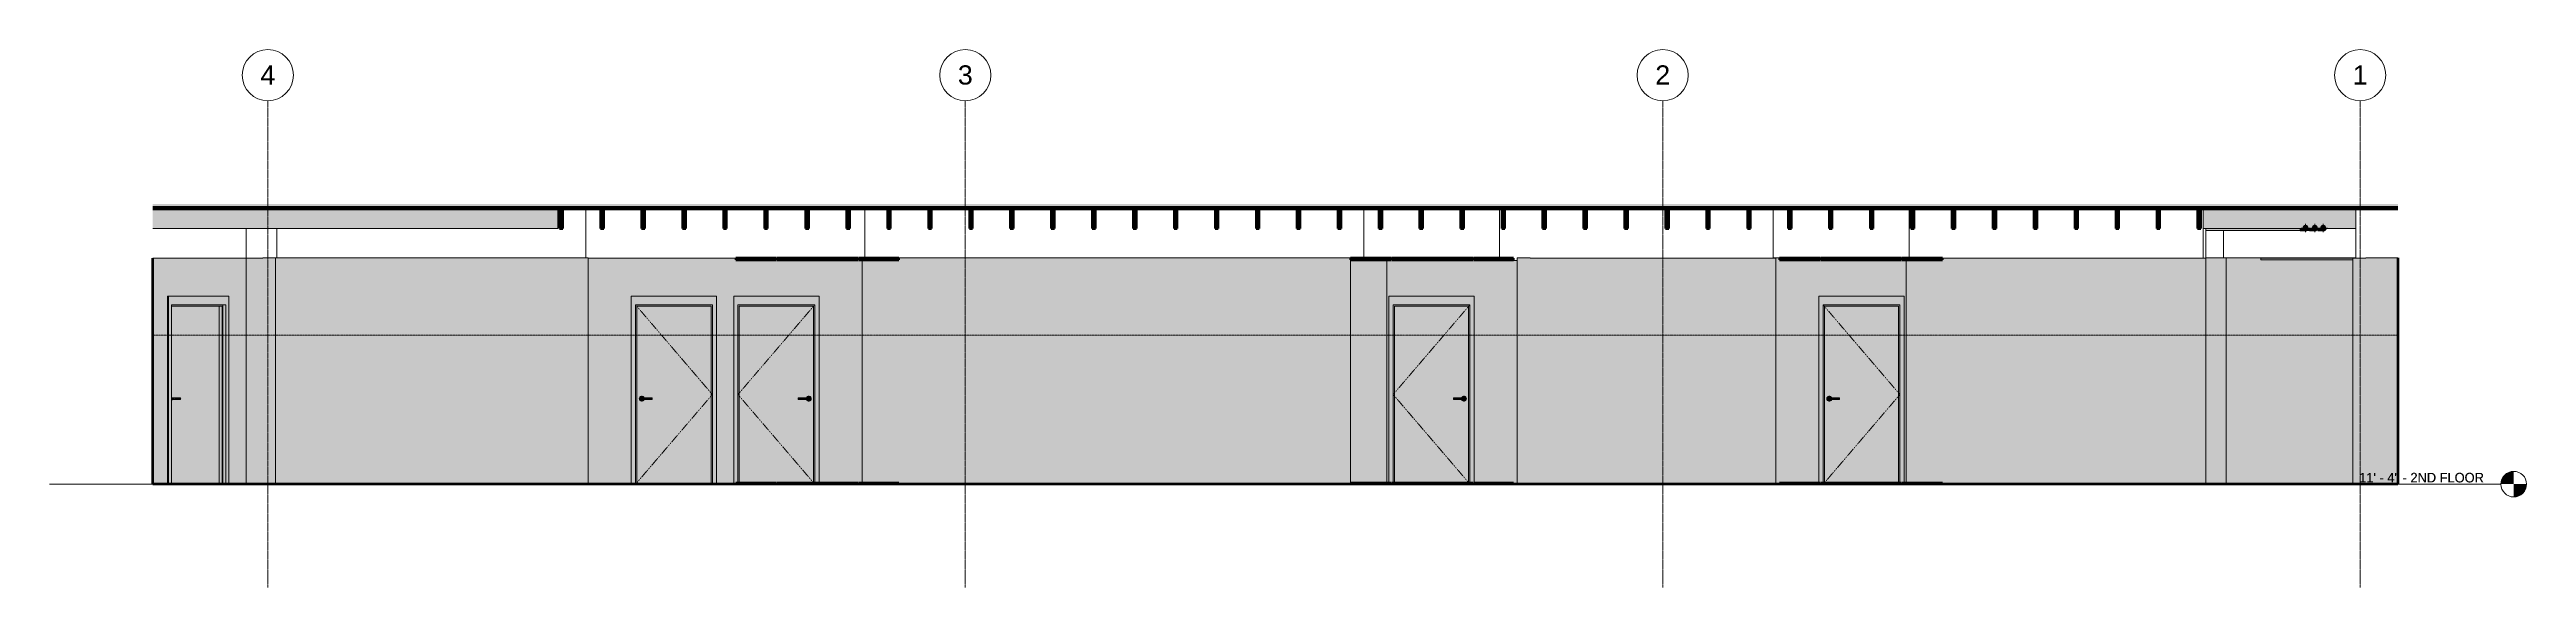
# Model space of a CAD drawing. Header units: inches. Extents: x 2871 to 9348, y -48 to 340.
# Drawn here: x 6458 to 7619, y 88 to 340 of the extents above; entities that cross this region are included whole.
import ezdxf

# ---------------------------------------------------------------- set-up
doc = ezdxf.new("R2010")
doc.units = ezdxf.units.IN
doc.header["$MEASUREMENT"] = 0
for name, pattern in [('Aligning Line 1_8_', [0.25, 0.125, -0.125]), ('Dash 1_16_', [0.125, 0.0625, -0.0625]), ('Grid Line 1_2_', [0.875, 0.5, -0.125, 0.125, -0.125])]:
    doc.linetypes.add(name, pattern=pattern)
for name, color, linetype, lineweight in [('0-2', 254, 'Continuous', 5), ('0-3', 165, 'Continuous', 5), ('0-7', 130, 'Continuous', 5), ('A-CLNG', 13, 'Continuous', 18), ('A-CLNG-1', 13, 'Continuous', 5), ('A-CLNG-2', 13, 'Continuous', 60), ('A-DOOR', 31, 'Continuous', 18), ('A-DOOR-4', 31, 'Continuous', 9), ('A-DOOR-6', 31, 'Dash 1_16_', 9), ('A-DOOR-FRAM', 31, 'Continuous', 9), ('A-DOOR-FRAM-3', 31, 'Continuous', 18), ('A-FLOR', 192, 'Continuous', 18), ('A-FLOR-3', 250, 'Continuous', 60), ('A-FLOR-4', 21, 'Continuous', 18), ('A-FLOR-5', 135, 'Continuous', 5), ('A-FLOR-6', 10, 'Continuous', 18), ('A-FLOR-7', 192, 'Continuous', 5), ('A-FLOR-8', 192, 'Continuous', 60), ('A-FLOR-LEVL', 51, 'Continuous', 9), ('A-FLOR-LEVL-1', 51, 'Grid Line 1_2_', 9), ('A-FLOR-LEVL-2', 9, 'Continuous', 9), ('A-FLOR-LEVL-3', 147, 'Continuous', 9), ('A-FLOR-MCUT-1', 10, 'Continuous', 18), ('A-FLOR-PATT-2', 253, 'Continuous', 9), ('A-WALL-1', 10, 'Continuous', 18), ('A-WALL-PATT-2', 111, 'Continuous', 9), ('G-ANNO-SYMB-1', 147, 'Aligning Line 1_8_', 9), ('I-WALL', 2, 'Continuous', 18), ('I-WALL-1', 2, 'Continuous', 5), ('I-WALL-2', 2, 'Continuous', 60), ('P-PIPE', 3, 'Continuous', 9), ('P-PIPE-1', 3, 'Continuous', 5), ('P-PIPE-CNTR', 3, 'Continuous', 9), ('S-BEAM', 12, 'Continuous', 9), ('S-BEAM-1', 12, 'Continuous', 60), ('S-GRID-1', 1, 'Grid Line 1_2_', 9), ('S-GRID-IDEN', 1, 'Continuous', 9), ('S-GRID-IDEN-1', 147, 'Continuous', 9)]:
    doc.layers.add(name, color=color, linetype=linetype, lineweight=lineweight)
doc.styles.add('Arial', font='arial.ttf', dxfattribs={"height": 9})
doc.styles.add('Century Gothic', font='ufonts.com_century-gothic.ttf', dxfattribs={"height": 4.5})
pattern_1 = [(0, (0, 0), (15.36, 3.84), [0.634, -10.886, 0.634, -10.886, -61.44]), (0, (0, 0), (15.36, 3.84), [-23.04, 0.634, -22.406, 0.634, -10.886, -26.88]), (0, (0, 0), (15.36, 3.84), [-57.6, 0.634, -7.046, 0.634, -18.566]), (120, (5.76, 1.92), (-11.0055376, 11.38215), [0.634, -10.886, 0.634, -10.886, -61.44]), (120, (5.76, 1.92), (-11.0055376, 11.38215), [-23.04, 0.634, -22.406, 0.634, -10.886, -26.88]), (120, (5.76, 1.92), (-11.0055376, 11.38215), [-57.6, 0.634, -7.046, 0.634, -18.566]), (240, (7.68, 9.6), (-4.3544624, -15.22215), [0.634, -10.886, 0.634, -10.886, -61.44]), (240, (7.68, 9.6), (-4.3544624, -15.22215), [-23.04, 0.634, -22.406, 0.634, -10.886, -26.88]), (240, (7.68, 9.6), (-4.3544624, -15.22215), [-57.6, 0.634, -7.046, 0.634, -18.566])]

msp = doc.modelspace()

# ---------------------------------------------------------------- texts
at = {"layer": 'A-FLOR-LEVL', "insert": (7540.6, 141.3), "char_height": 4.5, "width": 73.629, "attachment_point": 1, "style": 'Century Gothic'}
msp.add_mtext('11\' - 4" - 2ND FLOOR', dxfattribs=at)

# ---------------------------------------------------------------- blocks, each defined once
blk = doc.blocks.new('Level - Level Head - Circle-V25-Elevation 11 - c')
at = {"layer": 'A-FLOR-LEVL'}
h = blk.add_hatch(color=256, dxfattribs=at)
edge = h.paths.add_edge_path(flags=0)
edge.add_line((3553.3, 136), (3547.3, 136))
edge.add_arc((3553.3, 136), 6, 90, 180, ccw=False)
edge.add_line((3553.3, 142), (3553.3, 136))
h = blk.add_hatch(color=256, dxfattribs=at)
edge = h.paths.add_edge_path(flags=0)
edge.add_line((3553.3, 130), (3553.3, 136))
edge.add_line((3553.3, 136), (3559.3, 136))
edge.add_arc((3553.3, 136), 6, 270, 360, ccw=False)
at = {"layer": 'A-FLOR-LEVL-2'}
blk.add_circle((3553.3, 136), 6, dxfattribs=at)
blk = doc.blocks.new('CTR - 2nd Phase_rvt-6-Elevation 11 - c')
at = {"layer": 'A-FLOR-LEVL-1'}
blk.add_line((2398, 136), (3547.3, 136), dxfattribs=at)
at = {"layer": '0-2'}
blk.add_blockref('Level - Level Head - Circle-V25-Elevation 11 - c', (0, 0), dxfattribs=at)
at = {"layer": 'A-FLOR-LEVL', "insert": (3480.9, 141.3), "char_height": 4.5, "width": 73.629, "attachment_point": 1, "style": 'Century Gothic'}
blk.add_mtext('11\' - 4" - 2ND FLOOR', dxfattribs=at)
blk = doc.blocks.new('Level - Level Head - Circle-V26-Elevation 11 - c')
at = {"layer": 'A-FLOR-LEVL'}
h = blk.add_hatch(color=256, dxfattribs=at)
edge = h.paths.add_edge_path(flags=0)
edge.add_line((3553.3, 136), (3547.3, 136))
edge.add_arc((3553.3, 136), 6, 90, 180, ccw=False)
edge.add_line((3553.3, 142), (3553.3, 136))
h = blk.add_hatch(color=256, dxfattribs=at)
edge = h.paths.add_edge_path(flags=0)
edge.add_line((3553.3, 130), (3553.3, 136))
edge.add_line((3553.3, 136), (3559.3, 136))
edge.add_arc((3553.3, 136), 6, 270, 360, ccw=False)
at = {"layer": 'A-FLOR-LEVL-3'}
blk.add_circle((3553.3, 136), 6, dxfattribs=at)
blk = doc.blocks.new('CTR - 1st Phase - Unit Layouts_rvt-6-Elevation 11 - c')
at = {"layer": 'A-FLOR-LEVL-1'}
blk.add_line((2398, 136), (3547.3, 136), dxfattribs=at)
at = {"layer": '0-3'}
blk.add_blockref('Level - Level Head - Circle-V26-Elevation 11 - c', (0, 0), dxfattribs=at)
at = {"layer": 'A-FLOR-LEVL', "insert": (3480.9, 141.3), "char_height": 4.5, "width": 73.629, "attachment_point": 1, "style": 'Century Gothic'}
blk.add_mtext('11\' - 4" - 2ND FLOOR', dxfattribs=at)
blk = doc.blocks.new('Grid - Grid Head - Circle-50561-Elevation 11 - c')
at = {"layer": 'S-GRID-IDEN-1'}
for start, end in [(0, 180), (180, 360)]:
    blk.add_arc((3481.3, 327.6), 12, start, end, dxfattribs=at)
blk = doc.blocks.new('CTR - 1st Phase - Shell_rvt-6-Elevation 11 - c')
at = {"layer": 'A-FLOR-4'}
blk.add_hatch(color=256, dxfattribs=at).paths.add_polyline_path([(2980.9, 265), (3499, 265), (3499, 265.7), (2446.3, 265.7), (2446.3, 265), (2972.6, 265)], flags=0)
at = {"layer": 'A-FLOR-5'}
blk.add_hatch(color=256, dxfattribs=at).paths.add_polyline_path([(2734.1, 265.7), (3499, 265.7), (3499, 266), (2446.3, 266), (2446.3, 265.7), (2725.9, 265.7)], flags=0)
at = {"layer": 'A-FLOR-PATT-2'}
h = blk.add_hatch(dxfattribs=at)
h.set_pattern_fill('FP_1', color=256, style=0, pattern_type=2)
h.set_pattern_definition(pattern_1)
h.paths.add_polyline_path([(3499, 266), (3499, 267.2), (2446.3, 267.2), (2446.3, 266), (3479.2, 266)], flags=0)
h = blk.add_hatch(dxfattribs=at)
h.set_pattern_fill('FP_1', color=256, style=0, pattern_type=2)
h.set_pattern_definition(pattern_1)
h.paths.add_polyline_path([(3204.4, 136), (3204.4, 136), (2446.3, 136), (2446.3, 136), (3202.9, 136)], flags=0)
at = {"layer": 'A-FLOR-3'}
for p, q in [((2446.3, 265), (3499, 265)), ((3204.4, 136), (2446.3, 136)), ((3499, 136), (3204.4, 136)), ((3204.4, 136), (3204.4, 136)), ((3204.4, 136), (3204.4, 136))]:
    blk.add_line(p, q, dxfattribs=at)
at = {"layer": 'A-FLOR-6'}
for p, q in [((2490.1, 255.7), (2490.1, 241.9)), ((2504.5, 255.7), (2504.5, 242)), ((2649.3, 265), (2649.3, 242)), ((2780.2, 265), (2780.2, 242)), ((3014.1, 265), (3014.1, 242)), ((3077.8, 265), (3077.8, 241.8)), ((3206.1, 265), (3206.1, 241.9)), ((3269.8, 265), (3269.8, 241.9)), ((3407.7, 255.7), (3407.7, 241.9)), ((3479.2, 265), (3479.2, 241.9)), ((3417.3, 254.8), (3417.3, 242)), ((3077.8, 241.1), (3077.8, 240.7)), ((3086.1, 240.7), (3077.8, 240.7))]:
    blk.add_line(p, q, dxfattribs=at)
at = {"layer": 'A-FLOR-LEVL-1'}
blk.add_line((2398, 136), (3547.3, 136), dxfattribs=at)
at = {"layer": 'A-FLOR-MCUT-1'}
for p, q in [((3499, 266), (2446.3, 266)), ((3499, 265.7), (2446.3, 265.7))]:
    blk.add_line(p, q, dxfattribs=at)
at = {"layer": 'A-WALL-1'}
blk.add_line((3408.9, 241.9), (3408.9, 255.7), dxfattribs=at)
at = {"layer": 'G-ANNO-SYMB-1'}
blk.add_line((2446.3, 205.8), (3499, 205.8), dxfattribs=at)
at = {"layer": 'S-GRID-1'}
for p, q in [((2500.3, 87.6), (2500.3, 315.6)), ((2827.3, 87.6), (2827.3, 315.6)), ((3154.3, 87.6), (3154.3, 315.6)), ((3481.3, 87.6), (3481.3, 315.6))]:
    blk.add_line(p, q, dxfattribs=at)
at = {"layer": '0-3'}
for name, p in [('Grid - Grid Head - Circle-50561-Elevation 11 - c', (-981, 0)), ('Grid - Grid Head - Circle-50561-Elevation 11 - c', (-654, 0)), ('Grid - Grid Head - Circle-50561-Elevation 11 - c', (-327, 0)), ('Grid - Grid Head - Circle-50561-Elevation 11 - c', (0, 0)), ('Level - Level Head - Circle-V26-Elevation 11 - c', (0, 0))]:
    blk.add_blockref(name, p, dxfattribs=at)
at = {"layer": 'A-FLOR-LEVL', "insert": (3480.9, 141.3), "char_height": 4.5, "width": 73.629, "attachment_point": 1, "style": 'Century Gothic'}
blk.add_mtext('11\' - 4" - 2ND FLOOR', dxfattribs=at)
at = {"layer": 'S-GRID-IDEN', "char_height": 9, "width": 8.484, "attachment_point": 1, "style": 'Arial'}
for s, insert in [('4', (2496.8, 332.2)), ('3', (2823.8, 332.2)), ('2', (3150.8, 332.2)), ('1', (3477.8, 332.2))]:
    blk.add_mtext(s, dxfattribs=dict(at, insert=insert))
blk = doc.blocks.new('CTR - 1st Phase -Stairs _ Elevators_rvt-6-Elevation 11 - c')
at = {"layer": 'A-FLOR-LEVL-1'}
blk.add_line((2398, 136), (3547.3, 136), dxfattribs=at)
at = {"layer": '0-3'}
blk.add_blockref('Level - Level Head - Circle-V26-Elevation 11 - c', (0, 0), dxfattribs=at)
at = {"layer": 'A-FLOR-LEVL', "insert": (3480.9, 141.3), "char_height": 4.5, "width": 73.629, "attachment_point": 1, "style": 'Century Gothic'}
blk.add_mtext('11\' - 4" - 2ND FLOOR', dxfattribs=at)
blk = doc.blocks.new('Dimension Lumber - 2x10-2056819-Elevation 11 - c')
at = {"layer": 'S-BEAM'}
blk.add_hatch(color=256, dxfattribs=at).paths.add_polyline_path([(3479.2, 255.7), (3479.2, 265), (3407.7, 265), (3407.7, 255.7), (3454.6, 255.7), (3454.6, 256), (3454.6, 256.3), (3454.8, 256.6), (3454.9, 256.8), (3455.2, 257), (3455.5, 257.1), (3455.8, 257.2), (3456.1, 257.1), (3456.4, 257), (3456.6, 256.8), (3456.8, 256.5), (3456.9, 256.3), (3456.9, 256), (3456.9, 255.7), (3458.8, 255.7), (3458.8, 256), (3458.9, 256.3), (3459, 256.6), (3459.2, 256.8), (3459.4, 257), (3459.7, 257.1), (3460, 257.2), (3460.3, 257.1), (3460.6, 257), (3460.8, 256.8), (3461, 256.6), (3461.1, 256.3), (3461.2, 256), (3461.2, 255.7), (3462.8, 255.7), (3462.8, 256), (3462.9, 256.3), (3463, 256.6), (3463.2, 256.8), (3463.4, 257), (3463.7, 257.1), (3464, 257.2), (3464.3, 257.1), (3464.6, 257), (3464.8, 256.8), (3465, 256.6), (3465.1, 256.3), (3465.2, 256), (3465.2, 255.7), (3466.1, 255.7)], flags=0)
for p, q in [((3407.7, 255.7), (3407.7, 265)), ((3454.6, 255.7), (3407.7, 255.7)), ((3458.8, 255.7), (3456.9, 255.7)), ((3462.8, 255.7), (3461.2, 255.7)), ((3479.2, 255.7), (3465.2, 255.7))]:
    blk.add_line(p, q, dxfattribs=at)
blk = doc.blocks.new('Dimension Lumber - 2x10-2055076-Elevation 11 - c')
at = {"layer": 'S-BEAM'}
blk.add_hatch(color=256, dxfattribs=at).paths.add_polyline_path([(3385.9, 255.7), (3387.4, 255.7), (3387.4, 265), (3385.9, 265), (3385.9, 259)], flags=0)
at = {"layer": 'S-BEAM-1'}
for p, q in [((3387.4, 265), (3385.9, 265)), ((3385.9, 265), (3385.9, 255.7)), ((3385.9, 255.7), (3387.4, 255.7)), ((3387.4, 255.7), (3387.4, 265))]:
    blk.add_line(p, q, dxfattribs=at)
blk = doc.blocks.new('Dimension Lumber - 2x10-2055077-Elevation 11 - c')
at = {"layer": 'S-BEAM'}
blk.add_hatch(color=256, dxfattribs=at).paths.add_polyline_path([(3252.2, 255.7), (3253, 255.7), (3253, 265), (3251.5, 265), (3251.5, 255.7)], flags=0)
at = {"layer": 'S-BEAM-1'}
for p, q in [((3253, 265), (3251.5, 265)), ((3251.5, 265), (3251.5, 255.7)), ((3251.5, 255.7), (3253, 255.7)), ((3253, 255.7), (3253, 265))]:
    blk.add_line(p, q, dxfattribs=at)
blk = doc.blocks.new('Dimension Lumber - 2x10-V8-Elevation 11 - c')
at = {"layer": 'S-BEAM'}
blk.add_hatch(color=256, dxfattribs=at).paths.add_polyline_path([(3194, 255.7), (3195.5, 255.7), (3195.5, 265), (3194, 265), (3194, 258.1)], flags=0)
at = {"layer": 'S-BEAM-1'}
for p, q in [((3195.5, 265), (3194, 265)), ((3194, 265), (3194, 255.7)), ((3194, 255.7), (3195.5, 255.7)), ((3195.5, 255.7), (3195.5, 265))]:
    blk.add_line(p, q, dxfattribs=at)
blk = doc.blocks.new('Dimension Lumber - 2x10-2055079-Elevation 11 - c')
at = {"layer": 'S-BEAM'}
blk.add_hatch(color=256, dxfattribs=at).paths.add_polyline_path([(3078.8, 255.7), (3080.3, 255.7), (3080.3, 265), (3078.8, 265), (3078.8, 259)], flags=0)
at = {"layer": 'S-BEAM-1'}
for p, q in [((3080.3, 265), (3078.8, 265)), ((3078.8, 265), (3078.8, 255.7)), ((3078.8, 255.7), (3080.3, 255.7)), ((3080.3, 255.7), (3080.3, 265))]:
    blk.add_line(p, q, dxfattribs=at)
blk = doc.blocks.new('Dimension Lumber - 2x10-2055078-Elevation 11 - c')
at = {"layer": 'S-BEAM'}
blk.add_hatch(color=256, dxfattribs=at).paths.add_polyline_path([(3021.2, 255.7), (3022.7, 255.7), (3022.7, 265), (3021.2, 265), (3021.2, 256.8)], flags=0)
at = {"layer": 'S-BEAM-1'}
for p, q in [((3022.7, 265), (3021.2, 265)), ((3021.2, 265), (3021.2, 255.7)), ((3021.2, 255.7), (3022.7, 255.7)), ((3022.7, 255.7), (3022.7, 265))]:
    blk.add_line(p, q, dxfattribs=at)
blk = doc.blocks.new('Dimension Lumber - 2x10-2069433-Elevation 11 - c')
at = {"layer": 'S-BEAM'}
blk.add_hatch(color=256, dxfattribs=at).paths.add_polyline_path([(2559.4, 255.7), (2636.2, 255.7), (2636.2, 265), (2446.3, 265), (2446.3, 255.7), (2557.3, 255.7)], flags=0)
for p in [(2446.3, 255.7), (2636.2, 265)]:
    blk.add_line(p, (2636.2, 255.7), dxfattribs=at)
blk = doc.blocks.new('HOLLOW METAL - UNIT DOOR-1759144-Elevation 11 - c')
at = {"layer": 'A-DOOR'}
h = blk.add_hatch(color=256, dxfattribs=at)
h.paths.add_polyline_path([(2673.3, 136), (2708.1, 136), (2708.1, 219.4), (2673.3, 219.4), (2673.3, 168.8)], flags=0)
h.paths.add_polyline_path([(2675.6, 174.8), (2675.3, 174.9), (2675, 175), (2674.7, 175.2), (2674.6, 175.4), (2674.4, 175.7), (2674.4, 176), (2674.4, 176.3), (2674.6, 176.6), (2674.7, 176.8), (2675, 177), (2675.3, 177.1), (2675.6, 177.2), (2675.9, 177.1), (2676.2, 177), (2676.4, 176.8), (2676.6, 176.6), (2676.7, 176.4), (2680.4, 176.4), (2680.4, 175.6), (2676.7, 175.6), (2676.6, 175.4), (2676.4, 175.2), (2676.2, 175), (2675.9, 174.9)], flags=0)
h = blk.add_hatch(color=256, dxfattribs=at)
h.paths.add_polyline_path([(2675.4, 175.7), (2675.3, 175.9), (2675.3, 175.9), (2675.3, 176), (2675.3, 176.1), (2675.4, 176.3), (2675.4, 176.3), (2675.3, 176), (2675.4, 175.7)], flags=0)
h.paths.add_polyline_path([(2675.6, 174.8), (2675.9, 174.9), (2676.2, 175), (2676.4, 175.2), (2676.6, 175.4), (2676.7, 175.6), (2675.6, 175.6), (2675.4, 175.7), (2675.4, 175.7), (2675.3, 176), (2675.4, 176.3), (2675.5, 176.4), (2675.6, 176.4), (2675.8, 176.4), (2675.9, 176.4), (2676.7, 176.4), (2676.6, 176.6), (2676.4, 176.8), (2676.2, 177), (2675.9, 177.1), (2675.6, 177.2), (2675.3, 177.1), (2674.9, 177), (2674.7, 176.8), (2674.6, 176.6), (2674.4, 176.3), (2674.4, 176), (2674.4, 175.7), (2674.6, 175.4), (2674.7, 175.2), (2675, 175), (2675.3, 174.9)], flags=0)
h = blk.add_hatch(color=256, dxfattribs=at)
h.paths.add_polyline_path([(2675.4, 176.3), (2675.3, 176.1), (2675.3, 176.1), (2675.3, 176), (2675.3, 176), (2675.4, 176.3)], flags=0)
h.paths.add_polyline_path([(2675.6, 176), (2676.3, 176), (2676.3, 176.4), (2676.2, 176.4), (2675.7, 176.4), (2675.7, 176.4), (2675.5, 176.4), (2675.4, 176.3), (2675.4, 176.3), (2675.3, 176), (2675.5, 176)], flags=0)
for points in [[(2676.3, 175.6), (2676.3, 176), (2675.3, 176), (2675.3, 175.8), (2675.4, 175.7), (2675.4, 175.7), (2675.5, 175.6), (2675.6, 175.6), (2675.8, 175.6), (2675.9, 175.6), (2676.2, 175.6)], [(2676.3, 176), (2680.4, 176), (2680.4, 176.4), (2676.3, 176.4), (2676.3, 176.1)], [(2676.7, 175.6), (2680.4, 175.6), (2680.4, 176), (2676.3, 176), (2676.3, 175.6), (2676.6, 175.6)]]:
    blk.add_hatch(color=256, dxfattribs=at).paths.add_polyline_path(points, flags=0)
at = {"layer": 'A-DOOR-FRAM-3'}
for points in [[(2672.7, 136), (2672.7, 220), (2708.7, 220), (2708.7, 136), (2710.7, 136), (2710.7, 224), (2670.7, 224), (2670.7, 136)], [(2708.7, 136), (2708.7, 220), (2672.7, 220), (2672.7, 136), (2673.3, 136), (2673.3, 219.4), (2708.1, 219.4), (2708.1, 136)]]:
    blk.add_hatch(color=256, dxfattribs=at).paths.add_polyline_path(points, flags=0)
at = {"layer": 'A-DOOR-4'}
for p, q in [((2680.4, 176.4), (2676.3, 176.4)), ((2676.3, 175.6), (2680.4, 175.6)), ((2680.4, 176.4), (2680.4, 176)), ((2680.4, 176), (2680.4, 175.6))]:
    blk.add_line(p, q, dxfattribs=at)
at = {"layer": 'A-DOOR-4', "flags": 128}
for points in [[(2676.3, 176.4), (2676.2, 176.4), (2676.2, 176.4), (2676.2, 176.4), (2676.2, 176.4), (2676.2, 176.4), (2676.1, 176.4), (2676.1, 176.4), (2676.1, 176.4), (2676.1, 176.4), (2676, 176.4), (2676, 176.4), (2676, 176.4), (2676, 176.4), (2676, 176.4), (2675.9, 176.4), (2675.9, 176.4), (2675.9, 176.4), (2675.9, 176.4), (2675.9, 176.4), (2675.8, 176.4), (2675.8, 176.4), (2675.8, 176.4), (2675.8, 176.4), (2675.8, 176.4), (2675.8, 176.4), (2675.8, 176.4), (2675.7, 176.4), (2675.7, 176.4), (2675.7, 176.4), (2675.7, 176.4), (2675.7, 176.4), (2675.7, 176.4), (2675.7, 176.4), (2675.7, 176.4), (2675.7, 176.4), (2675.7, 176.4), (2675.7, 176.4), (2675.7, 176.4), (2675.7, 176.4)], [(2675.7, 175.6), (2675.7, 175.6), (2675.7, 175.6), (2675.7, 175.6), (2675.7, 175.6), (2675.7, 175.6), (2675.7, 175.6), (2675.7, 175.6), (2675.7, 175.6), (2675.7, 175.6), (2675.7, 175.6), (2675.7, 175.6), (2675.7, 175.6), (2675.8, 175.6), (2675.8, 175.6), (2675.8, 175.6), (2675.8, 175.6), (2675.8, 175.6), (2675.8, 175.6), (2675.8, 175.6), (2675.9, 175.6), (2675.9, 175.6), (2675.9, 175.6), (2675.9, 175.6), (2675.9, 175.6), (2675.9, 175.6), (2676, 175.6), (2676, 175.6), (2676, 175.6), (2676, 175.6), (2676.1, 175.6), (2676.1, 175.6), (2676.1, 175.6), (2676.1, 175.6), (2676.1, 175.6), (2676.2, 175.6), (2676.2, 175.6), (2676.2, 175.6), (2676.2, 175.6), (2676.3, 175.6), (2676.3, 175.6)]]:
    blk.add_lwpolyline(points, dxfattribs=at)
at = {"layer": 'A-DOOR-4'}
for start, end in [(19.6343, 180), (180, 340.4367)]:
    blk.add_arc((2675.6, 176), 1.18, start, end, dxfattribs=at)
at = {"layer": 'A-DOOR-6'}
for p, q in [((2672.7, 220), (2708.7, 178)), ((2708.7, 178), (2672.7, 136))]:
    blk.add_line(p, q, dxfattribs=at)
at = {"layer": 'A-DOOR-FRAM'}
for p, q in [((2710.7, 224), (2670.7, 224)), ((2670.7, 224), (2670.7, 136)), ((2710.7, 224), (2710.7, 136)), ((2672.7, 220), (2708.7, 220)), ((2672.7, 136), (2672.7, 220)), ((2673.3, 219.4), (2708.1, 219.4)), ((2673.3, 136), (2673.3, 219.4)), ((2708.1, 219.4), (2708.1, 136)), ((2708.7, 220), (2708.7, 136))]:
    blk.add_line(p, q, dxfattribs=at)
blk = doc.blocks.new('HOLLOW METAL - UNIT DOOR-1758958-Elevation 11 - c')
at = {"layer": 'A-DOOR'}
h = blk.add_hatch(color=256, dxfattribs=at)
h.paths.add_polyline_path([(2738.9, 136), (2738.9, 136.5), (2756.1, 136.5), (2756.1, 219.4), (2721.3, 219.4), (2721.3, 136.5), (2738.6, 136.5), (2738.6, 136)], flags=0)
h.paths.add_polyline_path([(2753.9, 174.8), (2753.6, 174.9), (2753.3, 175), (2753, 175.2), (2752.8, 175.4), (2752.8, 175.6), (2749, 175.6), (2749, 176.4), (2752.8, 176.4), (2752.8, 176.6), (2753, 176.8), (2753.3, 177), (2753.6, 177.1), (2753.9, 177.2), (2754.2, 177.1), (2754.5, 177), (2754.7, 176.8), (2754.9, 176.6), (2755, 176.3), (2755.1, 176), (2755, 175.7), (2754.9, 175.4), (2754.7, 175.2), (2754.5, 175), (2754.2, 174.9)], flags=0)
for points in [[(2753.2, 176), (2753.2, 176.4), (2749, 176.4), (2749, 176), (2752.7, 176)], [(2752.7, 175.6), (2753.2, 175.6), (2753.2, 176), (2749, 176), (2749, 175.6), (2752.7, 175.6)], [(2753.7, 176), (2754.2, 176), (2754.1, 176.1), (2754.1, 176.3), (2754, 176.3), (2753.9, 176.4), (2753.9, 176.4), (2753.7, 176.4), (2753.6, 176.4), (2753.2, 176.4), (2753.2, 176), (2753.7, 176)]]:
    blk.add_hatch(color=256, dxfattribs=at).paths.add_polyline_path(points, flags=0)
h = blk.add_hatch(color=256, dxfattribs=at)
h.paths.add_polyline_path([(2754, 176.3), (2754.1, 176.1), (2754.2, 176.1), (2754.2, 176), (2754.1, 175.8), (2754.1, 175.7), (2754.1, 175.8), (2754.1, 176), (2754.1, 176.3)], flags=0)
h.paths.add_polyline_path([(2753.9, 174.8), (2754.2, 174.9), (2754.5, 175), (2754.7, 175.2), (2754.9, 175.4), (2755, 175.7), (2755.1, 176), (2755, 176.3), (2754.9, 176.6), (2754.7, 176.8), (2754.5, 177), (2754.2, 177.1), (2753.9, 177.2), (2753.6, 177.1), (2753.2, 177), (2753, 176.8), (2752.8, 176.6), (2752.8, 176.4), (2753.8, 176.4), (2753.8, 176.4), (2753.9, 176.4), (2754, 176.3), (2754, 176.3), (2754.1, 176), (2754, 175.7), (2753.9, 175.6), (2753.8, 175.6), (2753.7, 175.6), (2753.6, 175.6), (2752.8, 175.6), (2752.8, 175.4), (2753, 175.2), (2753.3, 175), (2753.6, 174.9)], flags=0)
h = blk.add_hatch(color=256, dxfattribs=at)
h.paths.add_polyline_path([(2754, 175.7), (2754.1, 175.9), (2754.2, 175.9), (2754.2, 176), (2754.1, 176), (2754.1, 175.7)], flags=0)
h.paths.add_polyline_path([(2753.8, 175.6), (2753.9, 175.6), (2754, 175.7), (2754, 175.7), (2754.1, 176), (2753.2, 176), (2753.2, 175.6), (2753.2, 175.6), (2753.7, 175.6)], flags=0)
at = {"layer": 'A-DOOR-FRAM-3'}
for points in [[(2719.7, 136), (2719.7, 136.5), (2720.7, 136.5), (2720.7, 220), (2756.7, 220), (2756.7, 136.5), (2758.7, 136.5), (2758.7, 224), (2718.7, 224), (2718.7, 136)], [(2721.3, 136.5), (2721.3, 219.4), (2756.1, 219.4), (2756.1, 136.5), (2756.7, 136.5), (2756.7, 220), (2720.7, 220), (2720.7, 136.5)]]:
    blk.add_hatch(color=256, dxfattribs=at).paths.add_polyline_path(points, flags=0)
at = {"layer": 'A-DOOR-4'}
for p, q in [((2753.2, 176.4), (2749, 176.4)), ((2749, 176), (2749, 176.4)), ((2749, 175.6), (2749, 176)), ((2749, 175.6), (2753.2, 175.6))]:
    blk.add_line(p, q, dxfattribs=at)
at = {"layer": 'A-DOOR-4', "flags": 128}
for points in [[(2753.8, 176.4), (2753.6, 176.4), (2753.2, 176.4), (2753.2, 176.4)], [(2753.2, 175.6), (2753.6, 175.6), (2753.8, 175.6), (2753.8, 175.6)]]:
    blk.add_lwpolyline(points, dxfattribs=at)
at = {"layer": 'A-DOOR-4'}
for start, end in [(0, 160.3657), (199.5633, 0)]:
    blk.add_arc((2753.9, 176), 1.18, start, end, dxfattribs=at)
at = {"layer": 'A-DOOR-6'}
for p, q in [((2756.7, 220), (2720.7, 178)), ((2720.7, 178), (2756.3, 136.5))]:
    blk.add_line(p, q, dxfattribs=at)
at = {"layer": 'A-DOOR-FRAM'}
for p, q in [((2718.7, 136), (2718.7, 224)), ((2758.7, 224), (2718.7, 224)), ((2758.7, 136.5), (2758.7, 224)), ((2720.7, 136.5), (2720.7, 220)), ((2720.7, 220), (2756.7, 220)), ((2721.3, 136.5), (2721.3, 219.4)), ((2721.3, 219.4), (2756.1, 219.4)), ((2756.1, 219.4), (2756.1, 136.5)), ((2756.7, 220), (2756.7, 136.5))]:
    blk.add_line(p, q, dxfattribs=at)
blk = doc.blocks.new('HOLLOW METAL - UNIT DOOR-2058840-Elevation 11 - c')
at = {"layer": 'A-DOOR'}
h = blk.add_hatch(color=256, dxfattribs=at)
h.paths.add_polyline_path([(3063.3, 136.5), (3063.3, 219.4), (3028.5, 219.4), (3028.5, 136.5), (3038.4, 136.5)], flags=0)
h.paths.add_polyline_path([(3061.1, 174.8), (3060.8, 174.9), (3060.5, 175), (3060.2, 175.2), (3060, 175.4), (3060, 175.6), (3056.2, 175.6), (3056.2, 176.4), (3060, 176.4), (3060, 176.6), (3060.2, 176.8), (3060.5, 177), (3060.8, 177.1), (3061.1, 177.2), (3061.4, 177.1), (3061.7, 177), (3061.9, 176.8), (3062.1, 176.6), (3062.2, 176.3), (3062.3, 176), (3062.2, 175.7), (3062.1, 175.4), (3061.9, 175.2), (3061.7, 175), (3061.4, 174.9)], flags=0)
for points in [[(3060, 176), (3060.4, 176), (3060.4, 176.4), (3056.2, 176.4), (3056.2, 176), (3059.9, 176)], [(3059.9, 175.6), (3060.4, 175.6), (3060.4, 176), (3056.2, 176), (3056.2, 175.6), (3059.9, 175.6)], [(3061.1, 174.8), (3061.4, 174.9), (3061.7, 175), (3061.9, 175.2), (3062.1, 175.4), (3062.2, 175.7), (3062.3, 176), (3062.2, 176.3), (3062.1, 176.6), (3061.9, 176.8), (3061.7, 177), (3061.4, 177.1), (3061.1, 177.2), (3060.8, 177.1), (3060.4, 177), (3060.2, 176.8), (3060, 176.6), (3060, 176.4), (3061, 176.4), (3061, 176.4), (3061.1, 176.4), (3061.2, 176.3), (3061.3, 176.2), (3061.3, 176.1), (3061.4, 176.1), (3061.4, 176), (3061.3, 175.8), (3061.3, 175.7), (3061.2, 175.7), (3061.1, 175.6), (3061, 175.6), (3060.9, 175.6), (3060.8, 175.6), (3060, 175.6), (3060, 175.4), (3060.2, 175.2), (3060.5, 175), (3060.8, 174.9), (3061, 174.8)], [(3061.1, 176), (3061.4, 176), (3061.3, 176.1), (3061.3, 176.3), (3061.2, 176.3), (3061.1, 176.4), (3061, 176.4), (3060.9, 176.4), (3060.8, 176.4), (3060.4, 176.4), (3060.4, 176), (3061.1, 176)]]:
    blk.add_hatch(color=256, dxfattribs=at).paths.add_polyline_path(points, flags=0)
h = blk.add_hatch(color=256, dxfattribs=at)
h.paths.add_polyline_path([(3061.2, 175.7), (3061.3, 175.9), (3061.4, 175.9), (3061.4, 176), (3061.3, 176), (3061.3, 175.7)], flags=0)
h.paths.add_polyline_path([(3060.4, 175.6), (3060.4, 175.6), (3061.1, 175.6), (3061.2, 175.7), (3061.2, 175.7), (3061.3, 176), (3060.4, 176), (3060.4, 175.6)], flags=0)
at = {"layer": 'A-DOOR-FRAM-3'}
for points in [[(3065.5, 136), (3065.5, 136.5), (3065.9, 136.5), (3065.9, 224), (3025.9, 224), (3025.9, 136.5), (3026.9, 136.5), (3026.9, 136), (3027.1, 136), (3027.1, 136.5), (3027.9, 136.5), (3027.9, 220), (3063.9, 220), (3063.9, 136.5), (3065.3, 136.5), (3065.3, 136)], [(3063.9, 136.5), (3063.9, 220), (3027.9, 220), (3027.9, 136.5), (3028.5, 136.5), (3028.5, 219.4), (3063.3, 219.4), (3063.3, 136.5), (3063.9, 136.5)]]:
    blk.add_hatch(color=256, dxfattribs=at).paths.add_polyline_path(points, flags=0)
at = {"layer": 'A-DOOR-4'}
for p, q in [((3060.4, 176.4), (3056.2, 176.4)), ((3056.2, 176), (3056.2, 176.4)), ((3056.2, 175.6), (3056.2, 176)), ((3056.2, 175.6), (3060.4, 175.6))]:
    blk.add_line(p, q, dxfattribs=at)
at = {"layer": 'A-DOOR-4', "flags": 128}
for points in [[(3061, 176.4), (3060.8, 176.4), (3060.4, 176.4), (3060.4, 176.4)], [(3060.4, 175.6), (3060.8, 175.6), (3061, 175.6), (3061, 175.6)]]:
    blk.add_lwpolyline(points, dxfattribs=at)
at = {"layer": 'A-DOOR-4'}
for start, end in [(0, 160.3657), (199.5633, 0)]:
    blk.add_arc((3061.1, 176), 1.18, start, end, dxfattribs=at)
at = {"layer": 'A-DOOR-6'}
for p, q in [((3063.9, 220), (3027.9, 178)), ((3027.9, 178), (3063.5, 136.5))]:
    blk.add_line(p, q, dxfattribs=at)
at = {"layer": 'A-DOOR-FRAM'}
for p, q in [((3027.9, 136.5), (3027.9, 220)), ((3027.9, 220), (3063.9, 220)), ((3028.5, 136.5), (3028.5, 219.4)), ((3028.5, 219.4), (3063.3, 219.4)), ((3063.3, 219.4), (3063.3, 136.5)), ((3063.9, 220), (3063.9, 136.5))]:
    blk.add_line(p, q, dxfattribs=at)
blk = doc.blocks.new('HOLLOW METAL - UNIT DOOR-2058696-Elevation 11 - c')
at = {"layer": 'A-DOOR'}
h = blk.add_hatch(color=256, dxfattribs=at)
h.paths.add_polyline_path([(3230.1, 136.5), (3264.9, 136.5), (3264.9, 219.4), (3230.1, 219.4), (3230.1, 168.8)], flags=0)
h.paths.add_polyline_path([(3232.4, 174.8), (3232.1, 174.9), (3231.8, 175), (3231.5, 175.2), (3231.4, 175.4), (3231.2, 175.7), (3231.2, 176), (3231.2, 176.3), (3231.4, 176.6), (3231.5, 176.8), (3231.8, 177), (3232.1, 177.1), (3232.4, 177.2), (3232.7, 177.1), (3233, 177), (3233.2, 176.8), (3233.4, 176.6), (3233.5, 176.4), (3237.2, 176.4), (3237.2, 175.6), (3233.5, 175.6), (3233.4, 175.4), (3233.2, 175.2), (3233, 175), (3232.7, 174.9)], flags=0)
h = blk.add_hatch(color=256, dxfattribs=at)
h.paths.add_polyline_path([(3232.2, 175.7), (3232.1, 175.9), (3232.1, 175.9), (3232.1, 176), (3232.1, 176.1), (3232.2, 176.3), (3232.2, 176.3), (3232.1, 176), (3232.2, 175.7)], flags=0)
h.paths.add_polyline_path([(3232.4, 174.8), (3232.7, 174.9), (3233, 175), (3233.2, 175.2), (3233.4, 175.4), (3233.5, 175.6), (3232.4, 175.6), (3232.2, 175.7), (3232.2, 175.7), (3232.1, 176), (3232.2, 176.3), (3232.3, 176.4), (3232.4, 176.4), (3232.6, 176.4), (3232.7, 176.4), (3233.5, 176.4), (3233.4, 176.6), (3233.2, 176.8), (3233, 177), (3232.7, 177.1), (3232.4, 177.2), (3232.1, 177.1), (3231.7, 177), (3231.5, 176.8), (3231.4, 176.6), (3231.2, 176.3), (3231.2, 176), (3231.2, 175.7), (3231.4, 175.4), (3231.5, 175.2), (3231.8, 175), (3232.1, 174.9)], flags=0)
h = blk.add_hatch(color=256, dxfattribs=at)
h.paths.add_polyline_path([(3232.2, 176.3), (3232.1, 176.1), (3232.1, 176.1), (3232.1, 176), (3232.1, 176), (3232.2, 176.3)], flags=0)
h.paths.add_polyline_path([(3232.4, 176), (3233.1, 176), (3233.1, 176.4), (3233, 176.4), (3232.5, 176.4), (3232.5, 176.4), (3232.3, 176.4), (3232.2, 176.3), (3232.2, 176.3), (3232.1, 176), (3232.4, 176)], flags=0)
for points in [[(3233.1, 175.6), (3233.1, 176), (3232.1, 176), (3232.1, 175.8), (3232.2, 175.7), (3232.2, 175.7), (3232.3, 175.6), (3232.4, 175.6), (3232.6, 175.6), (3232.7, 175.6), (3233, 175.6)], [(3237.2, 176), (3237.2, 176.4), (3233.1, 176.4), (3233.1, 176), (3235.8, 176)], [(3233.7, 175.6), (3237.2, 175.6), (3237.2, 176), (3233.1, 176), (3233.1, 175.6), (3233.6, 175.6)]]:
    blk.add_hatch(color=256, dxfattribs=at).paths.add_polyline_path(points, flags=0)
at = {"layer": 'A-DOOR-FRAM-3'}
for points in [[(3266.3, 136), (3266.6, 136), (3266.6, 136.5), (3267.5, 136.5), (3267.5, 224), (3227.5, 224), (3227.5, 136.5), (3227.9, 136.5), (3227.9, 136), (3228.2, 136), (3228.2, 136.5), (3229.5, 136.5), (3229.5, 220), (3265.5, 220), (3265.5, 136.5), (3266.3, 136.5), (3266.3, 136.2)], [(3229.5, 136.5), (3230.1, 136.5), (3230.1, 219.4), (3264.9, 219.4), (3264.9, 136.5), (3265.5, 136.5), (3265.5, 220), (3229.5, 220), (3229.5, 136.5)]]:
    blk.add_hatch(color=256, dxfattribs=at).paths.add_polyline_path(points, flags=0)
at = {"layer": 'A-DOOR-4'}
for p, q in [((3237.2, 176.4), (3233.1, 176.4)), ((3233.1, 175.6), (3237.2, 175.6)), ((3237.2, 176.4), (3237.2, 176)), ((3237.2, 176), (3237.2, 175.6))]:
    blk.add_line(p, q, dxfattribs=at)
at = {"layer": 'A-DOOR-4', "flags": 128}
for points in [[(3233.1, 176.4), (3232.7, 176.4), (3232.5, 176.4), (3232.5, 176.4)], [(3232.5, 175.6), (3232.6, 175.6), (3233, 175.6), (3233.1, 175.6)]]:
    blk.add_lwpolyline(points, dxfattribs=at)
at = {"layer": 'A-DOOR-4'}
for start, end in [(19.6343, 180), (180, 340.4367)]:
    blk.add_arc((3232.4, 176), 1.18, start, end, dxfattribs=at)
at = {"layer": 'A-DOOR-6'}
for p, q in [((3229.5, 220), (3265.5, 178)), ((3265.5, 178), (3230, 136.5))]:
    blk.add_line(p, q, dxfattribs=at)
at = {"layer": 'A-DOOR-FRAM'}
for p, q in [((3229.5, 220), (3265.5, 220)), ((3229.5, 136.5), (3229.5, 220)), ((3230.1, 219.4), (3264.9, 219.4)), ((3230.1, 136.5), (3230.1, 219.4)), ((3264.9, 219.4), (3264.9, 136.5)), ((3265.5, 220), (3265.5, 136.5))]:
    blk.add_line(p, q, dxfattribs=at)
blk = doc.blocks.new('HOLLOW METAL - UNIT DOOR-V9-Elevation 11 - c')
at = {"layer": 'A-DOOR'}
for points in [[(2477.4, 136), (2477.4, 219.4), (2455.1, 219.4), (2455.1, 176.8), (2455.3, 176.6), (2455.3, 176.4), (2459.3, 176.4), (2459.3, 176.3), (2459.4, 176.3), (2459.5, 176.1), (2459.5, 175.9), (2459.4, 175.7), (2459.3, 175.7), (2459.3, 175.6), (2459.2, 175.6), (2455.3, 175.6), (2455.3, 175.4), (2455.1, 175.2), (2455.1, 136)], [(2455.2, 176), (2455.2, 176.2), (2455.3, 176.3), (2455.4, 176.4), (2455.3, 176.4), (2455.1, 176.4), (2455.1, 176)], [(2455.2, 175.6), (2455.4, 175.6), (2455.3, 175.7), (2455.2, 175.7), (2455.2, 175.9), (2455.2, 176), (2455.1, 176), (2455.1, 175.6), (2455.2, 175.6)], [(2456.5, 176), (2456.6, 176), (2456.5, 176.2), (2456.4, 176.3), (2456.3, 176.4), (2456.2, 176.4), (2456.1, 176.4), (2455.8, 176.4), (2455.7, 176.4), (2455.4, 176.4), (2455.3, 176.4), (2455.3, 176.3), (2455.2, 176.3), (2455.2, 176.1), (2455.2, 176), (2456.5, 176)], [(2455.4, 175.6), (2455.6, 175.6), (2455.8, 175.6), (2456.1, 175.6), (2456.4, 175.6), (2456.5, 175.7), (2456.5, 175.7), (2456.5, 175.9), (2456.5, 176), (2455.2, 176), (2455.2, 175.8), (2455.3, 175.7), (2455.4, 175.6)], [(2459.5, 176), (2459.5, 176), (2459.4, 176.2), (2459.3, 176.3), (2459.3, 176.4), (2459.2, 176.4), (2456.3, 176.4), (2456.4, 176.3), (2456.5, 176.3), (2456.5, 176.1), (2456.6, 176), (2458.6, 176)], [(2456.3, 175.6), (2459.3, 175.6), (2459.3, 175.7), (2459.4, 175.7), (2459.5, 175.9), (2459.5, 176), (2456.6, 176), (2456.5, 175.8), (2456.4, 175.7), (2456.3, 175.6)]]:
    blk.add_hatch(color=256, dxfattribs=at).paths.add_polyline_path(points, flags=0)
h = blk.add_hatch(color=256, dxfattribs=at)
h.paths.add_polyline_path([(2455.1, 175.2), (2455.1, 175.2), (2455.3, 175.4), (2455.3, 175.6), (2455.1, 175.6), (2455.1, 175.2)], flags=0)
h.paths.add_polyline_path([(2455.1, 176.4), (2455.3, 176.4), (2455.2, 176.6), (2455.1, 176.8), (2455.1, 176.5)], flags=0)
at = {"layer": 'A-DOOR-FRAM-3'}
for points in [[(2453.7, 136), (2453.7, 224), (2453.2, 224), (2453.2, 136)], [(2453.7, 136), (2455.1, 136), (2455.1, 220), (2480.6, 220), (2480.6, 136), (2482, 136), (2482, 224), (2453.7, 224), (2453.7, 136.7)], [(2479.2, 136), (2479.2, 136), (2479.2, 220), (2455.1, 220), (2455.1, 219.4), (2478.8, 219.4), (2478.8, 136)], [(2477.8, 136), (2478.8, 136), (2478.8, 219.4), (2477.4, 219.4), (2477.4, 136)], [(2479.2, 136), (2480.6, 136), (2480.6, 220), (2479.2, 220), (2479.2, 136.7)]]:
    blk.add_hatch(color=256, dxfattribs=at).paths.add_polyline_path(points, flags=0)
at = {"layer": 'A-DOOR-4'}
for p, q in [((2455.4, 176.4), (2455.1, 176.4)), ((2455.1, 175.6), (2455.4, 175.6)), ((2459.2, 176.4), (2456.3, 176.4)), ((2456.3, 175.6), (2459.2, 175.6))]:
    blk.add_line(p, q, dxfattribs=at)
at = {"layer": 'A-DOOR-4', "flags": 128}
for points in [[(2456.3, 176.4), (2455.9, 176.4), (2455.5, 176.4), (2455.4, 176.4)], [(2455.4, 175.6), (2455.8, 175.6), (2456.2, 175.6), (2456.3, 175.6)]]:
    blk.add_lwpolyline(points, dxfattribs=at)
at = {"layer": 'A-DOOR-4'}
for centre, major_axis, start_param, end_param in [((2454.5, 176), (0, 1.18), 5.055073, 5.497787), ((2454.5, 176), (0, 1.18), 3.926991, 4.371381), ((2459.2, 176), (0, 0.394), 4.712389, 6.283185), ((2459.2, 176), (0, 0.394), 3.141593, 4.712389)]:
    blk.add_ellipse(centre, major_axis=major_axis, ratio=0.707107, start_param=start_param, end_param=end_param, dxfattribs=at)
at = {"layer": 'A-DOOR-FRAM'}
for p, q in [((2453.7, 224), (2453.2, 224)), ((2482, 224), (2453.7, 224)), ((2453.7, 224), (2453.7, 136)), ((2482, 224), (2482, 136)), ((2455.1, 220), (2480.6, 220)), ((2455.1, 136), (2455.1, 220)), ((2455.1, 219.4), (2478.8, 219.4)), ((2477.4, 219.4), (2477.4, 136)), ((2478.8, 219.4), (2478.8, 136)), ((2479.2, 220), (2479.2, 136)), ((2480.6, 220), (2480.6, 136))]:
    blk.add_line(p, q, dxfattribs=at)
blk = doc.blocks.new('Elbow - PVC - Sch 40 - Standard-2079255-Elevation 11 - c')
at = {"layer": 'P-PIPE'}
for points in [[(3462, 254.7), (3462.6, 254.7), (3462.6, 255.7), (3461.5, 255.7), (3461.5, 254.7)], [(3462.6, 254.7), (3463.9, 254.7), (3463.7, 254.7), (3463.3, 254.8), (3463, 255.1), (3462.8, 255.4), (3462.7, 255.7), (3462.7, 255.7), (3462.6, 255.7), (3462.6, 254.7)], [(3464, 254.7), (3464.3, 254.7), (3464.7, 254.9), (3465, 255), (3465.2, 255.4), (3465.3, 255.7), (3465.3, 255.7), (3465.2, 255.7), (3465.1, 255.7), (3465, 255.4), (3464.8, 255.2), (3464.6, 255), (3464.3, 254.9), (3464, 254.8), (3463.7, 254.9), (3463.4, 255), (3463.2, 255.2), (3463, 255.4), (3462.8, 255.7), (3462.7, 255.7), (3462.7, 255.7), (3462.9, 255.3), (3463, 255), (3463.4, 254.8), (3463.7, 254.7)]]:
    blk.add_hatch(color=256, dxfattribs=at).paths.add_polyline_path(points, flags=0)
for q in [(3461.5, 255.7), (3462.6, 254.7)]:
    blk.add_line((3461.5, 254.7), q, dxfattribs=at)
at = {"layer": 'P-PIPE', "flags": 128}
for points in [[(3465.3, 255.7), (3465.3, 255.7), (3465.3, 255.6), (3465.3, 255.6), (3465.3, 255.5), (3465.2, 255.5), (3465.2, 255.4), (3465.2, 255.4), (3465.2, 255.3), (3465.1, 255.3), (3465.1, 255.2), (3465.1, 255.2), (3465, 255.2), (3465, 255.1), (3465, 255.1), (3464.9, 255), (3464.9, 255), (3464.9, 255), (3464.8, 254.9), (3464.8, 254.9), (3464.7, 254.9), (3464.7, 254.8), (3464.6, 254.8), (3464.6, 254.8), (3464.5, 254.8), (3464.5, 254.7), (3464.4, 254.7), (3464.4, 254.7), (3464.3, 254.7), (3464.3, 254.7), (3464.2, 254.7), (3464.2, 254.7), (3464.1, 254.7), (3464.1, 254.7), (3464, 254.7), (3464, 254.7)], [(3464, 254.7), (3464, 254.7), (3464, 254.7), (3464, 254.7), (3464, 254.7), (3464, 254.7), (3464, 254.7), (3463.9, 254.7), (3463.9, 254.7), (3463.9, 254.7), (3463.9, 254.7), (3463.9, 254.7), (3463.8, 254.7), (3463.8, 254.7), (3463.8, 254.7), (3463.8, 254.7), (3463.7, 254.7), (3463.7, 254.7), (3463.7, 254.7), (3463.6, 254.7), (3463.6, 254.7), (3463.5, 254.7), (3463.5, 254.7), (3463.5, 254.7), (3463.4, 254.7), (3463.4, 254.7), (3463.3, 254.7), (3463.3, 254.7), (3463.2, 254.7), (3463.2, 254.7), (3463.1, 254.7), (3463.1, 254.7), (3463, 254.7), (3463, 254.7), (3462.9, 254.7), (3462.9, 254.7), (3462.8, 254.7), (3462.7, 254.7), (3462.7, 254.7), (3462.6, 254.7), (3462.6, 254.7)]]:
    blk.add_lwpolyline(points, dxfattribs=at)
at = {"layer": 'P-PIPE'}
blk.add_arc((3464, 256), 1.34, 190.7804, 349.2196, dxfattribs=at)
blk = doc.blocks.new('Elbow - PVC - Sch 40 - Standard-V10-Elevation 11 - c')
at = {"layer": 'P-PIPE'}
for points in [[(3457.8, 254.7), (3458.6, 254.7), (3458.6, 255.7), (3457.5, 255.7), (3457.5, 254.7)], [(3458.6, 254.7), (3459.9, 254.7), (3459.6, 254.7), (3459.3, 254.8), (3459, 255.1), (3458.8, 255.4), (3458.7, 255.7), (3458.7, 255.7), (3458.6, 255.7), (3458.6, 254.7)], [(3460, 254.7), (3460.3, 254.7), (3460.7, 254.9), (3461, 255), (3461.2, 255.4), (3461.3, 255.7), (3461.3, 255.7), (3461.2, 255.7), (3461.1, 255.7), (3461, 255.4), (3460.8, 255.2), (3460.6, 255), (3460.3, 254.9), (3460, 254.8), (3459.7, 254.9), (3459.4, 255), (3459.2, 255.2), (3459, 255.4), (3458.8, 255.7), (3458.7, 255.7), (3458.7, 255.7), (3458.9, 255.3), (3459, 255), (3459.4, 254.8), (3459.7, 254.7), (3459.9, 254.7)]]:
    blk.add_hatch(color=256, dxfattribs=at).paths.add_polyline_path(points, flags=0)
for q in [(3457.5, 255.7), (3458.6, 254.7)]:
    blk.add_line((3457.5, 254.7), q, dxfattribs=at)
at = {"layer": 'P-PIPE', "flags": 128}
for points in [[(3461.3, 255.7), (3461.3, 255.7), (3461.3, 255.6), (3461.3, 255.6), (3461.3, 255.5), (3461.2, 255.5), (3461.2, 255.4), (3461.2, 255.4), (3461.2, 255.3), (3461.1, 255.3), (3461.1, 255.2), (3461.1, 255.2), (3461, 255.2), (3461, 255.1), (3461, 255.1), (3460.9, 255), (3460.9, 255), (3460.9, 255), (3460.8, 254.9), (3460.8, 254.9), (3460.7, 254.9), (3460.7, 254.8), (3460.6, 254.8), (3460.6, 254.8), (3460.5, 254.8), (3460.5, 254.7), (3460.4, 254.7), (3460.4, 254.7), (3460.3, 254.7), (3460.3, 254.7), (3460.2, 254.7), (3460.2, 254.7), (3460.1, 254.7), (3460.1, 254.7), (3460, 254.7), (3460, 254.7)], [(3460, 254.7), (3460, 254.7), (3460, 254.7), (3460, 254.7), (3460, 254.7), (3460, 254.7), (3460, 254.7), (3459.9, 254.7), (3459.9, 254.7), (3459.9, 254.7), (3459.9, 254.7), (3459.9, 254.7), (3459.8, 254.7), (3459.8, 254.7), (3459.8, 254.7), (3459.8, 254.7), (3459.7, 254.7), (3459.7, 254.7), (3459.7, 254.7), (3459.6, 254.7), (3459.6, 254.7), (3459.5, 254.7), (3459.5, 254.7), (3459.5, 254.7), (3459.4, 254.7), (3459.4, 254.7), (3459.3, 254.7), (3459.3, 254.7), (3459.2, 254.7), (3459.2, 254.7), (3459.1, 254.7), (3459.1, 254.7), (3459, 254.7), (3459, 254.7), (3458.9, 254.7), (3458.9, 254.7), (3458.8, 254.7), (3458.7, 254.7), (3458.7, 254.7), (3458.6, 254.7), (3458.6, 254.7)]]:
    blk.add_lwpolyline(points, dxfattribs=at)
at = {"layer": 'P-PIPE'}
blk.add_arc((3460, 256), 1.34, 190.7804, 349.2196, dxfattribs=at)
blk = doc.blocks.new('Level - Level Head - Circle-50818-Elevation 11 - c')
at = {"layer": 'A-FLOR-LEVL'}
h = blk.add_hatch(color=256, dxfattribs=at)
edge = h.paths.add_edge_path(flags=0)
edge.add_line((3553.3, 136), (3547.3, 136))
edge.add_arc((3553.3, 136), 6, 90, 180, ccw=False)
edge.add_line((3553.3, 142), (3553.3, 136))
h = blk.add_hatch(color=256, dxfattribs=at)
edge = h.paths.add_edge_path(flags=0)
edge.add_line((3553.3, 130), (3553.3, 136))
edge.add_line((3553.3, 136), (3559.3, 136))
edge.add_arc((3553.3, 136), 6, 270, 360, ccw=False)
blk.add_circle((3553.3, 136), 6, dxfattribs=at)

# ---------------------------------------------------------------- hatches: boundary and pattern name
at = {"layer": 'A-CLNG'}
h = msp.add_hatch(color=256, dxfattribs=at)
h.paths.add_polyline_path([(6837.8, 241.1), (6856, 241.1), (6856, 241.8), (6837.1, 241.8), (6837.1, 241.1)], flags=0)
h.paths.add_polyline_path([(6785.7, 241.1), (6798.4, 241.1), (6798.4, 241.8), (6779.5, 241.8), (6779.5, 241.1)], flags=0)
h.paths.add_polyline_path([(6798.7, 241.1), (6836.8, 241.1), (6836.8, 241.8), (6798.7, 241.8)], flags=0)
h = msp.add_hatch(color=256, dxfattribs=at)
h.paths.add_polyline_path([(7081.7, 241.1), (7086.6, 241.1), (7086.6, 241.8), (7067.7, 241.8), (7067.7, 241.1), (7078.7, 241.1)], flags=0)
h.paths.add_polyline_path([(7144.2, 241.1), (7144.2, 241.8), (7125.3, 241.8), (7125.3, 241.1), (7137.5, 241.1)], flags=0)
h.paths.add_polyline_path([(7125, 241.1), (7125, 241.8), (7086.9, 241.8), (7086.9, 241.1), (7114.6, 241.1)], flags=0)
h = msp.add_hatch(color=256, dxfattribs=at)
h.paths.add_polyline_path([(7268.8, 241.1), (7287.7, 241.1), (7287.7, 241.8), (7268.8, 241.8)], flags=0)
h.paths.add_polyline_path([(7345.3, 241.1), (7345.3, 241.8), (7326.4, 241.8), (7326.4, 241.1), (7344.9, 241.1)], flags=0)
h.paths.add_polyline_path([(7288, 241.1), (7326.1, 241.1), (7326.1, 241.8), (7288, 241.8)], flags=0)
at = {"layer": 'A-CLNG-1'}
msp.add_hatch(color=256, dxfattribs=at).paths.add_polyline_path([(7509.4, 241.1), (7537.7, 241.1), (7537.7, 241.8), (7494.5, 241.8), (7494.5, 241.1)], flags=0)
at = {"layer": 'A-FLOR'}
h = msp.add_hatch(color=256, dxfattribs=at)
h.paths.add_polyline_path([(6811.4, 136), (6836.8, 136), (6836.8, 136.5), (6798.7, 136.5), (6798.7, 136), (6802.1, 136)], flags=0)
h.paths.add_polyline_path([(6785.8, 136), (6798.4, 136), (6798.4, 136.5), (6779.5, 136.5), (6779.5, 136), (6781.1, 136)], flags=0)
h.paths.add_polyline_path([(6838.7, 136), (6856, 136), (6856, 136.5), (6837.1, 136.5), (6837.1, 136)], flags=0)
h = msp.add_hatch(color=256, dxfattribs=at)
h.paths.add_polyline_path([(7086.6, 136), (7086.6, 136.5), (7067.7, 136.5), (7067.7, 136), (7085.7, 136)], flags=0)
h.paths.add_polyline_path([(7144.2, 136), (7144.2, 136.5), (7125.3, 136.5), (7125.3, 136), (7131.6, 136)], flags=0)
h.paths.add_polyline_path([(7086.9, 136), (7125, 136), (7125, 136.5), (7086.9, 136.5)], flags=0)
h = msp.add_hatch(color=256, dxfattribs=at)
h.paths.add_polyline_path([(7334.3, 136), (7345.3, 136), (7345.3, 136.5), (7326.4, 136.5), (7326.4, 136), (7332.7, 136)], flags=0)
h.paths.add_polyline_path([(7287.7, 136), (7287.7, 136.5), (7268.8, 136.5), (7268.8, 136), (7287.3, 136)], flags=0)
h.paths.add_polyline_path([(7288, 136), (7326.1, 136), (7326.1, 136.5), (7288, 136.5), (7288, 136.2)], flags=0)
at = {"layer": 'A-FLOR-7'}
msp.add_hatch(color=256, dxfattribs=at).paths.add_polyline_path([(7537.7, 136), (7537.7, 136.5), (7494.5, 136.5), (7494.5, 136)], flags=0)
at = {"layer": 'A-WALL-PATT-2'}
h = msp.add_hatch(dxfattribs=at)
h.set_pattern_fill('FP_1', color=256, style=0, pattern_type=2)
h.set_pattern_definition([(0, (4059.7724, 0), (15.36, 3.84), [0.634, -10.886, 0.634, -10.886, -61.44]), (0, (4059.7724, 0), (15.36, 3.84), [-23.04, 0.634, -22.406, 0.634, -10.886, -26.88]), (0, (4059.7724, 0), (15.36, 3.84), [-57.6, 0.634, -7.046, 0.634, -18.566]), (120, (4065.5324, 1.92), (-11.0055376, 11.38215), [0.634, -10.886, 0.634, -10.886, -61.44]), (120, (4065.5324, 1.92), (-11.0055376, 11.38215), [-23.04, 0.634, -22.406, 0.634, -10.886, -26.88]), (120, (4065.5324, 1.92), (-11.0055376, 11.38215), [-57.6, 0.634, -7.046, 0.634, -18.566]), (240, (4067.4524, 9.6), (-4.3544624, -15.22215), [0.634, -10.886, 0.634, -10.886, -61.44]), (240, (4067.4524, 9.6), (-4.3544624, -15.22215), [-23.04, 0.634, -22.406, 0.634, -10.886, -26.88]), (240, (4067.4524, 9.6), (-4.3544624, -15.22215), [-57.6, 0.634, -7.046, 0.634, -18.566])])
h.paths.add_polyline_path([(6506.1, 136), (6506.1, 241.9), (6506.1, 241.9), (6506.1, 136)], flags=0)
at = {"layer": 'I-WALL'}
msp.add_hatch(color=256, dxfattribs=at).paths.add_polyline_path([(6506.1, 136), (6513, 136), (6513, 224), (6541.8, 224), (6541.8, 136), (6549.9, 136), (6549.9, 241.9), (6506.1, 241.9), (6506.1, 136.7)], flags=0)
h = msp.add_hatch(color=256, dxfattribs=at)
h.paths.add_polyline_path([(7268.8, 136), (7268.8, 136.5), (7287.3, 136.5), (7287.3, 224), (7327.3, 224), (7327.3, 136.5), (7328.3, 136.5), (7328.3, 241.1), (7326.4, 241.1), (7326.4, 241.8), (7328.3, 241.8), (7328.3, 242), (7267.1, 242), (7267.1, 136)], flags=0)
h.paths.add_polyline_path([(7287.7, 241.1), (7268.8, 241.1), (7268.8, 241.8), (7287.7, 241.8)], flags=0)
h.paths.add_polyline_path([(7312, 241.1), (7288, 241.1), (7288, 241.8), (7326.1, 241.8), (7326.1, 241.1)], flags=0)
at = {"layer": 'I-WALL-1'}
for points in [[(6554.1, 136), (6557.7, 136), (6557.7, 241.9), (6549.9, 241.9), (6549.9, 136)], [(6557.7, 136), (6563.7, 136), (6563.7, 242), (6557.7, 242), (6557.7, 136.8)], [(6571.9, 136), (6710.3, 136), (6710.3, 242), (6563.7, 242), (6563.7, 136)], [(6856, 136), (7067.7, 136), (7067.7, 241.9), (7078.7, 241.9), (7078.7, 242), (6838.7, 242), (6838.7, 241.8), (6856, 241.8), (6856, 241.1), (6838.7, 241.1), (6838.7, 136.5), (6856, 136.5)], [(7151.9, 136), (7151.9, 242), (7145.9, 242), (7145.9, 136)], [(7164, 136), (7261.1, 136), (7261.1, 241.9), (7151.9, 241.9), (7151.9, 136)], [(7262.7, 136), (7267.1, 136), (7267.1, 241.9), (7261.1, 241.9), (7261.1, 136)], [(7267.1, 241.9), (7267.1, 242), (7265.8, 242), (7265.8, 241.9)], [(7361.4, 136), (7462.7, 136), (7462.7, 241.9), (7334.3, 241.9), (7334.3, 241.8), (7345.3, 241.8), (7345.3, 241.1), (7334.3, 241.1), (7334.3, 136.5), (7345.3, 136.5), (7345.3, 136)], [(7462.7, 136), (7468.7, 136), (7468.7, 241.9), (7462.7, 241.9), (7462.7, 136)], [(7478.3, 136), (7478.3, 242), (7468.7, 242), (7468.7, 136)], [(7478.3, 136), (7494.5, 136), (7494.5, 136.5), (7537.7, 136.5), (7537.7, 241.1), (7494.5, 241.1), (7494.5, 241.8), (7537.7, 241.8), (7537.7, 241.9), (7539, 241.9), (7539, 242), (7478.3, 242), (7478.3, 137)], [(7537.7, 136), (7543.7, 136), (7543.7, 241.9), (7537.7, 241.9), (7537.7, 201.6)], [(7558.7, 136), (7558.7, 242), (7543.7, 242), (7543.7, 136)], [(7558.7, 136), (7558.7, 136), (7558.7, 242), (7558.7, 242), (7558.7, 201.6)]]:
    msp.add_hatch(color=256, dxfattribs=at).paths.add_polyline_path(points, flags=0)
h = msp.add_hatch(color=256, dxfattribs=at)
h.paths.add_polyline_path([(6730.5, 136), (6730.5, 224), (6770.5, 224), (6770.5, 136), (6778.5, 136), (6778.5, 224), (6818.5, 224), (6818.5, 136.5), (6836.8, 136.5), (6836.8, 136), (6837.1, 136), (6837.1, 136.5), (6838.7, 136.5), (6838.7, 241.1), (6837.1, 241.1), (6837.1, 241.8), (6838.7, 241.8), (6838.7, 241.9), (6710.3, 241.9), (6710.3, 136)], flags=0)
h.paths.add_polyline_path([(6798.7, 241.1), (6798.7, 241.8), (6836.8, 241.8), (6836.8, 241.1), (6802.1, 241.1)], flags=0)
h.paths.add_polyline_path([(6798.4, 241.1), (6779.5, 241.1), (6779.5, 241.8), (6798.4, 241.8)], flags=0)
h = msp.add_hatch(color=256, dxfattribs=at)
h.paths.add_polyline_path([(7078.7, 136.5), (7084.7, 136.5), (7084.7, 241.1), (7067.7, 241.1), (7067.7, 136.5)], flags=0)
h.paths.add_polyline_path([(7078.6, 241.8), (7084.7, 241.8), (7084.7, 241.9), (7067.7, 241.9), (7067.7, 241.8)], flags=0)
h = msp.add_hatch(color=256, dxfattribs=at)
h.paths.add_polyline_path([(7145.9, 136), (7145.9, 240.7), (7137.5, 240.7), (7137.5, 241.1), (7125.3, 241.1), (7125.3, 241.8), (7137.5, 241.8), (7137.5, 242), (7084.7, 242), (7084.7, 241.8), (7086.6, 241.8), (7086.6, 241.1), (7084.7, 241.1), (7084.7, 136.5), (7085.7, 136.5), (7085.7, 224), (7125.7, 224), (7125.7, 136.5), (7144.2, 136.5), (7144.2, 136)], flags=0)
h.paths.add_polyline_path([(7114.6, 241.1), (7086.9, 241.1), (7086.9, 241.8), (7125, 241.8), (7125, 241.1)], flags=0)
h = msp.add_hatch(color=256, dxfattribs=at)
h.paths.add_polyline_path([(7328.5, 136.5), (7334.3, 136.5), (7334.3, 241.1), (7328.3, 241.1), (7328.3, 136.5)], flags=0)
h.paths.add_polyline_path([(7329.5, 241.8), (7334.3, 241.8), (7334.3, 241.9), (7328.3, 241.9), (7328.3, 241.8), (7328.5, 241.8)], flags=0)
at = {"layer": 'P-PIPE'}
for points in [[(7515.5, 254.8), (7515.8, 254.9), (7516.1, 255), (7516.4, 255.2), (7516.6, 255.5), (7516.7, 255.7), (7516.7, 256), (7516.7, 256.3), (7516.6, 256.6), (7516.4, 256.8), (7516.1, 257), (7515.8, 257.1), (7515.5, 257.2), (7515.2, 257.1), (7514.9, 257), (7514.7, 256.8), (7514.5, 256.6), (7514.4, 256.3), (7514.3, 256), (7514.4, 255.7), (7514.5, 255.4), (7514.7, 255.2), (7514.9, 255), (7515.2, 254.9), (7515.5, 254.8)], [(7519.8, 254.8), (7520.1, 254.9), (7520.4, 255), (7520.6, 255.2), (7520.8, 255.4), (7520.9, 255.7), (7521, 256), (7520.9, 256.3), (7520.8, 256.6), (7520.6, 256.8), (7520.4, 257), (7520.1, 257.1), (7519.8, 257.2), (7519.5, 257.1), (7519.2, 257), (7518.9, 256.8), (7518.7, 256.6), (7518.6, 256.3), (7518.6, 256), (7518.6, 255.7), (7518.7, 255.4), (7518.9, 255.2), (7519.2, 255), (7519.5, 254.9), (7519.7, 254.8)], [(7523.8, 254.8), (7524.1, 254.9), (7524.4, 255), (7524.6, 255.2), (7524.8, 255.4), (7524.9, 255.7), (7525, 256), (7524.9, 256.3), (7524.8, 256.6), (7524.6, 256.8), (7524.4, 257), (7524.1, 257.1), (7523.8, 257.2), (7523.5, 257.1), (7523.2, 257), (7522.9, 256.8), (7522.7, 256.6), (7522.6, 256.3), (7522.6, 256), (7522.6, 255.7), (7522.8, 255.4), (7522.9, 255.2), (7523.2, 255), (7523.5, 254.9)]]:
    msp.add_hatch(color=256, dxfattribs=at).paths.add_polyline_path(points, flags=0)
at = {"layer": 'P-PIPE-1'}
for points in [[(7488.8, 254.8), (7513, 254.8), (7513, 255.7), (7468.7, 255.7), (7468.7, 254.8), (7484.7, 254.8)], [(7517.2, 254.8), (7517.2, 255.7), (7516.8, 255.7), (7516.8, 255.7), (7516.7, 255.3), (7516.5, 255), (7516.2, 254.8), (7517.1, 254.8)]]:
    msp.add_hatch(color=256, dxfattribs=at).paths.add_polyline_path(points, flags=0)

# ---------------------------------------------------------------- linework, layer by layer
at = {"layer": 'A-CLNG'}
for p, q in [((7494.5, 241.8), (7537.7, 241.8)), ((7494.5, 241.1), (7494.5, 241.8)), ((7537.7, 241.1), (7494.5, 241.1))]:
    msp.add_line(p, q, dxfattribs=at)
at = {"layer": 'A-CLNG-2'}
for p, q in [((6798.4, 241.8), (6779.5, 241.8)), ((6779.5, 241.8), (6779.5, 241.1)), ((6779.5, 241.1), (6798.4, 241.1)), ((6798.4, 241.1), (6798.4, 241.8)), ((6836.8, 241.8), (6798.7, 241.8)), ((6798.7, 241.8), (6798.7, 241.1)), ((6798.7, 241.1), (6836.8, 241.1)), ((6836.8, 241.1), (6836.8, 241.8)), ((6856, 241.8), (6837.1, 241.8)), ((6837.1, 241.8), (6837.1, 241.1)), ((6837.1, 241.1), (6856, 241.1)), ((6856, 241.1), (6856, 241.8)), ((7086.6, 241.8), (7067.7, 241.8)), ((7067.7, 241.8), (7067.7, 241.1)), ((7067.7, 241.1), (7086.6, 241.1)), ((7086.6, 241.1), (7086.6, 241.8)), ((7125, 241.8), (7086.9, 241.8)), ((7086.9, 241.8), (7086.9, 241.1)), ((7086.9, 241.1), (7125, 241.1)), ((7125, 241.1), (7125, 241.8)), ((7144.2, 241.8), (7125.3, 241.8)), ((7125.3, 241.8), (7125.3, 241.1)), ((7125.3, 241.1), (7144.2, 241.1)), ((7144.2, 241.1), (7144.2, 241.8)), ((7287.7, 241.8), (7268.8, 241.8)), ((7268.8, 241.8), (7268.8, 241.1)), ((7268.8, 241.1), (7287.7, 241.1)), ((7287.7, 241.1), (7287.7, 241.8)), ((7326.1, 241.8), (7288, 241.8)), ((7288, 241.8), (7288, 241.1)), ((7288, 241.1), (7326.1, 241.1)), ((7326.1, 241.1), (7326.1, 241.8)), ((7345.3, 241.8), (7326.4, 241.8)), ((7326.4, 241.8), (7326.4, 241.1)), ((7326.4, 241.1), (7345.3, 241.1)), ((7345.3, 241.1), (7345.3, 241.8))]:
    msp.add_line(p, q, dxfattribs=at)
at = {"layer": 'A-FLOR'}
for p, q in [((7494.5, 136.5), (7537.7, 136.5)), ((7494.5, 136), (7494.5, 136.5))]:
    msp.add_line(p, q, dxfattribs=at)
at = {"layer": 'A-FLOR-8'}
for p, q in [((6798.4, 136.5), (6779.5, 136.5)), ((6779.5, 136.5), (6779.5, 136)), ((6798.4, 136), (6798.4, 136.5)), ((6836.8, 136.5), (6798.7, 136.5)), ((6798.7, 136.5), (6798.7, 136)), ((6836.8, 136), (6836.8, 136.5)), ((6856, 136.5), (6837.1, 136.5)), ((6837.1, 136.5), (6837.1, 136)), ((6856, 136), (6856, 136.5)), ((7086.6, 136.5), (7067.7, 136.5)), ((7067.7, 136.5), (7067.7, 136)), ((7086.6, 136), (7086.6, 136.5)), ((7125, 136.5), (7086.9, 136.5)), ((7086.9, 136.5), (7086.9, 136)), ((7125, 136), (7125, 136.5)), ((7144.2, 136.5), (7125.3, 136.5)), ((7125.3, 136.5), (7125.3, 136)), ((7144.2, 136), (7144.2, 136.5)), ((7287.7, 136.5), (7268.8, 136.5)), ((7268.8, 136.5), (7268.8, 136)), ((7287.7, 136), (7287.7, 136.5)), ((7326.1, 136.5), (7288, 136.5)), ((7288, 136.5), (7288, 136)), ((7326.1, 136), (7326.1, 136.5)), ((7345.3, 136.5), (7326.4, 136.5)), ((7326.4, 136.5), (7326.4, 136)), ((7345.3, 136), (7345.3, 136.5))]:
    msp.add_line(p, q, dxfattribs=at)
at = {"layer": 'A-FLOR-LEVL-1'}
msp.add_line((6457.7, 136), (7607.1, 136), dxfattribs=at)
at = {"layer": 'I-WALL'}
for p, q in [((6557.7, 241.9), (6506.1, 241.9)), ((6549.9, 241.9), (6549.9, 136)), ((6557.7, 241.9), (6557.7, 242)), ((6710.3, 242), (6557.7, 242)), ((6563.7, 242), (6563.7, 136)), ((6710.3, 136), (6710.3, 242)), ((6838.7, 241.9), (6710.3, 241.9)), ((7078.7, 242), (6838.7, 242)), ((6838.7, 242), (6838.7, 241.8)), ((6838.7, 241.1), (6838.7, 136.5)), ((7084.7, 241.9), (7067.7, 241.9)), ((7067.7, 241.9), (7067.7, 241.8)), ((7067.7, 241.1), (7067.7, 136.5)), ((7078.7, 241.9), (7078.7, 242)), ((7137.5, 242), (7084.7, 242)), ((7084.7, 242), (7084.7, 241.8)), ((7084.7, 136.5), (7084.7, 241.1)), ((7145.9, 136), (7145.9, 242)), ((7145.9, 242), (7151.9, 242)), ((7151.9, 242), (7151.9, 241.9)), ((7267.1, 241.9), (7151.9, 241.9)), ((7328.3, 242), (7265.8, 242)), ((7267.1, 242), (7267.1, 241.9)), ((7267.1, 241.9), (7267.1, 136)), ((7328.3, 241.8), (7328.3, 242)), ((7468.7, 241.9), (7328.3, 241.9)), ((7328.3, 136.5), (7328.3, 241.1)), ((7539, 242), (7468.7, 242)), ((7468.7, 241.9), (7468.7, 136)), ((7478.3, 136), (7478.3, 242)), ((7537.7, 136), (7537.7, 241.9)), ((7537.7, 241.9), (7543.7, 241.9)), ((7558.7, 242), (7543.7, 242)), ((7543.7, 242), (7543.7, 241.9)), ((6513, 136), (6513, 224)), ((7085.7, 136.5), (7085.7, 224)), ((7085.7, 224), (7125.7, 224)), ((7125.7, 224), (7125.7, 136.5)), ((7287.3, 136.5), (7287.3, 224)), ((7287.3, 224), (7327.3, 224)), ((7327.3, 224), (7327.3, 136.5))]:
    msp.add_line(p, q, dxfattribs=at)
at = {"layer": 'I-WALL-2'}
for p, q in [((6506.1, 136), (6506.1, 241.9)), ((6506.1, 241.9), (6506.1, 241.9)), ((7558.7, 242), (7558.7, 136)), ((7558.7, 242), (7558.7, 242)), ((6506.1, 136), (6506.1, 136)), ((7558.7, 136), (7558.7, 136))]:
    msp.add_line(p, q, dxfattribs=at)
at = {"layer": 'P-PIPE'}
for p, q in [((7468.7, 254.8), (7513, 254.8)), ((7516.1, 254.8), (7517.2, 254.8))]:
    msp.add_line(p, q, dxfattribs=at)
for centre, start, end in [((7515.5, 256), 0, 180), ((7515.5, 256), 180, 0), ((7519.8, 256), 0, 180), ((7519.8, 256), 180, 0), ((7523.8, 256), 0, 180), ((7523.8, 256), 180, 0)]:
    msp.add_arc(centre, 1.19, start, end, dxfattribs=at)
at = {"layer": 'P-PIPE-CNTR'}
for p, q in [((7513.5, 256), (7517.5, 256)), ((7515.5, 254), (7515.5, 258)), ((7517.8, 256), (7521.8, 256)), ((7519.8, 254), (7519.8, 258)), ((7521.8, 256), (7525.8, 256)), ((7523.8, 254), (7523.8, 258))]:
    msp.add_line(p, q, dxfattribs=at)

# ---------------------------------------------------------------- block references
at = {"layer": '0-7'}
for name in ['CTR - 1st Phase - Shell_rvt-6-Elevation 11 - c', 'CTR - 2nd Phase_rvt-6-Elevation 11 - c', 'CTR - 1st Phase - Unit Layouts_rvt-6-Elevation 11 - c', 'CTR - 1st Phase -Stairs _ Elevators_rvt-6-Elevation 11 - c']:
    msp.add_blockref(name, (4059.8, 0), dxfattribs=at)
at = {"layer": 'A-DOOR'}
for name in ['HOLLOW METAL - UNIT DOOR-V9-Elevation 11 - c', 'HOLLOW METAL - UNIT DOOR-1759144-Elevation 11 - c', 'HOLLOW METAL - UNIT DOOR-1758958-Elevation 11 - c', 'HOLLOW METAL - UNIT DOOR-2058840-Elevation 11 - c', 'HOLLOW METAL - UNIT DOOR-2058696-Elevation 11 - c']:
    msp.add_blockref(name, (4059.8, 0), dxfattribs=at)
at = {"layer": 'A-FLOR-LEVL'}
msp.add_blockref('Level - Level Head - Circle-50818-Elevation 11 - c', (4059.8, 0), dxfattribs=at)
at = {"layer": 'P-PIPE'}
for name, p in [('Elbow - PVC - Sch 40 - Standard-V10-Elevation 11 - c', (4055.5, 0)), ('Elbow - PVC - Sch 40 - Standard-V10-Elevation 11 - c', (4059.8, 0)), ('Elbow - PVC - Sch 40 - Standard-2079255-Elevation 11 - c', (4059.8, 0))]:
    msp.add_blockref(name, p, dxfattribs=at)
at = {"layer": 'S-BEAM'}
for name, p in [('Dimension Lumber - 2x10-2069433-Elevation 11 - c', (4059.8, 0)), ('Dimension Lumber - 2x10-2055076-Elevation 11 - c', (3311, 0)), ('Dimension Lumber - 2x10-2055077-Elevation 11 - c', (3464.6, 0)), ('Dimension Lumber - 2x10-2055077-Elevation 11 - c', (3483.8, 0)), ('Dimension Lumber - 2x10-2055077-Elevation 11 - c', (3503, 0)), ('Dimension Lumber - 2x10-2055077-Elevation 11 - c', (3522.2, 0)), ('Dimension Lumber - 2x10-2055077-Elevation 11 - c', (3541.4, 0)), ('Dimension Lumber - 2x10-2055079-Elevation 11 - c', (3733.4, 0)), ('Dimension Lumber - 2x10-2055079-Elevation 11 - c', (3752.6, 0)), ('Dimension Lumber - 2x10-V8-Elevation 11 - c', (3656.6, 0)), ('Dimension Lumber - 2x10-2055078-Elevation 11 - c', (3848.6, 0)), ('Dimension Lumber - 2x10-2055078-Elevation 11 - c', (3867.8, 0)), ('Dimension Lumber - 2x10-2055078-Elevation 11 - c', (3887, 0)), ('Dimension Lumber - 2x10-2055078-Elevation 11 - c', (3906.2, 0)), ('Dimension Lumber - 2x10-2055078-Elevation 11 - c', (3925.4, 0)), ('Dimension Lumber - 2x10-2055078-Elevation 11 - c', (3944.6, 0)), ('Dimension Lumber - 2x10-2055078-Elevation 11 - c', (3963.8, 0)), ('Dimension Lumber - 2x10-2055078-Elevation 11 - c', (3983, 0)), ('Dimension Lumber - 2x10-2055078-Elevation 11 - c', (4002.2, 0)), ('Dimension Lumber - 2x10-2055078-Elevation 11 - c', (4021.4, 0)), ('Dimension Lumber - 2x10-2055078-Elevation 11 - c', (4040.6, 0)), ('Dimension Lumber - 2x10-2055078-Elevation 11 - c', (4059.8, 0)), ('Dimension Lumber - 2x10-2055077-Elevation 11 - c', (3848.6, 0)), ('Dimension Lumber - 2x10-2055077-Elevation 11 - c', (3867.8, 0)), ('Dimension Lumber - 2x10-2055079-Elevation 11 - c', (4059.8, 0)), ('Dimension Lumber - 2x10-V8-Elevation 11 - c', (3963.8, 0)), ('Dimension Lumber - 2x10-V8-Elevation 11 - c', (3983, 0)), ('Dimension Lumber - 2x10-V8-Elevation 11 - c', (4002.2, 0)), ('Dimension Lumber - 2x10-V8-Elevation 11 - c', (4021.4, 0)), ('Dimension Lumber - 2x10-V8-Elevation 11 - c', (4040.6, 0)), ('Dimension Lumber - 2x10-V8-Elevation 11 - c', (4059.8, 0)), ('Dimension Lumber - 2x10-2055077-Elevation 11 - c', (4021.4, 0)), ('Dimension Lumber - 2x10-2055077-Elevation 11 - c', (4040.6, 0)), ('Dimension Lumber - 2x10-2055077-Elevation 11 - c', (4059.8, 0)), ('Dimension Lumber - 2x10-2055076-Elevation 11 - c', (3944.6, 0)), ('Dimension Lumber - 2x10-2055076-Elevation 11 - c', (3963.8, 0)), ('Dimension Lumber - 2x10-2055076-Elevation 11 - c', (3983, 0)), ('Dimension Lumber - 2x10-2055076-Elevation 11 - c', (4002.2, 0)), ('Dimension Lumber - 2x10-2055076-Elevation 11 - c', (4021.4, 0)), ('Dimension Lumber - 2x10-2055076-Elevation 11 - c', (4040.6, 0)), ('Dimension Lumber - 2x10-2055076-Elevation 11 - c', (4059.8, 0)), ('Dimension Lumber - 2x10-2055076-Elevation 11 - c', (4079, 0)), ('Dimension Lumber - 2x10-2056819-Elevation 11 - c', (4059.8, 0))]:
    msp.add_blockref(name, p, dxfattribs=at)

msp.set_redraw_order([(e.dxf.handle, doc.entitydb.next_handle()) for e in msp.query("TEXT MTEXT ATTDEF DIMENSION ARC_DIMENSION")])  # texts and dimensions are drawn at this point

doc.saveas('drawing.dxf')
